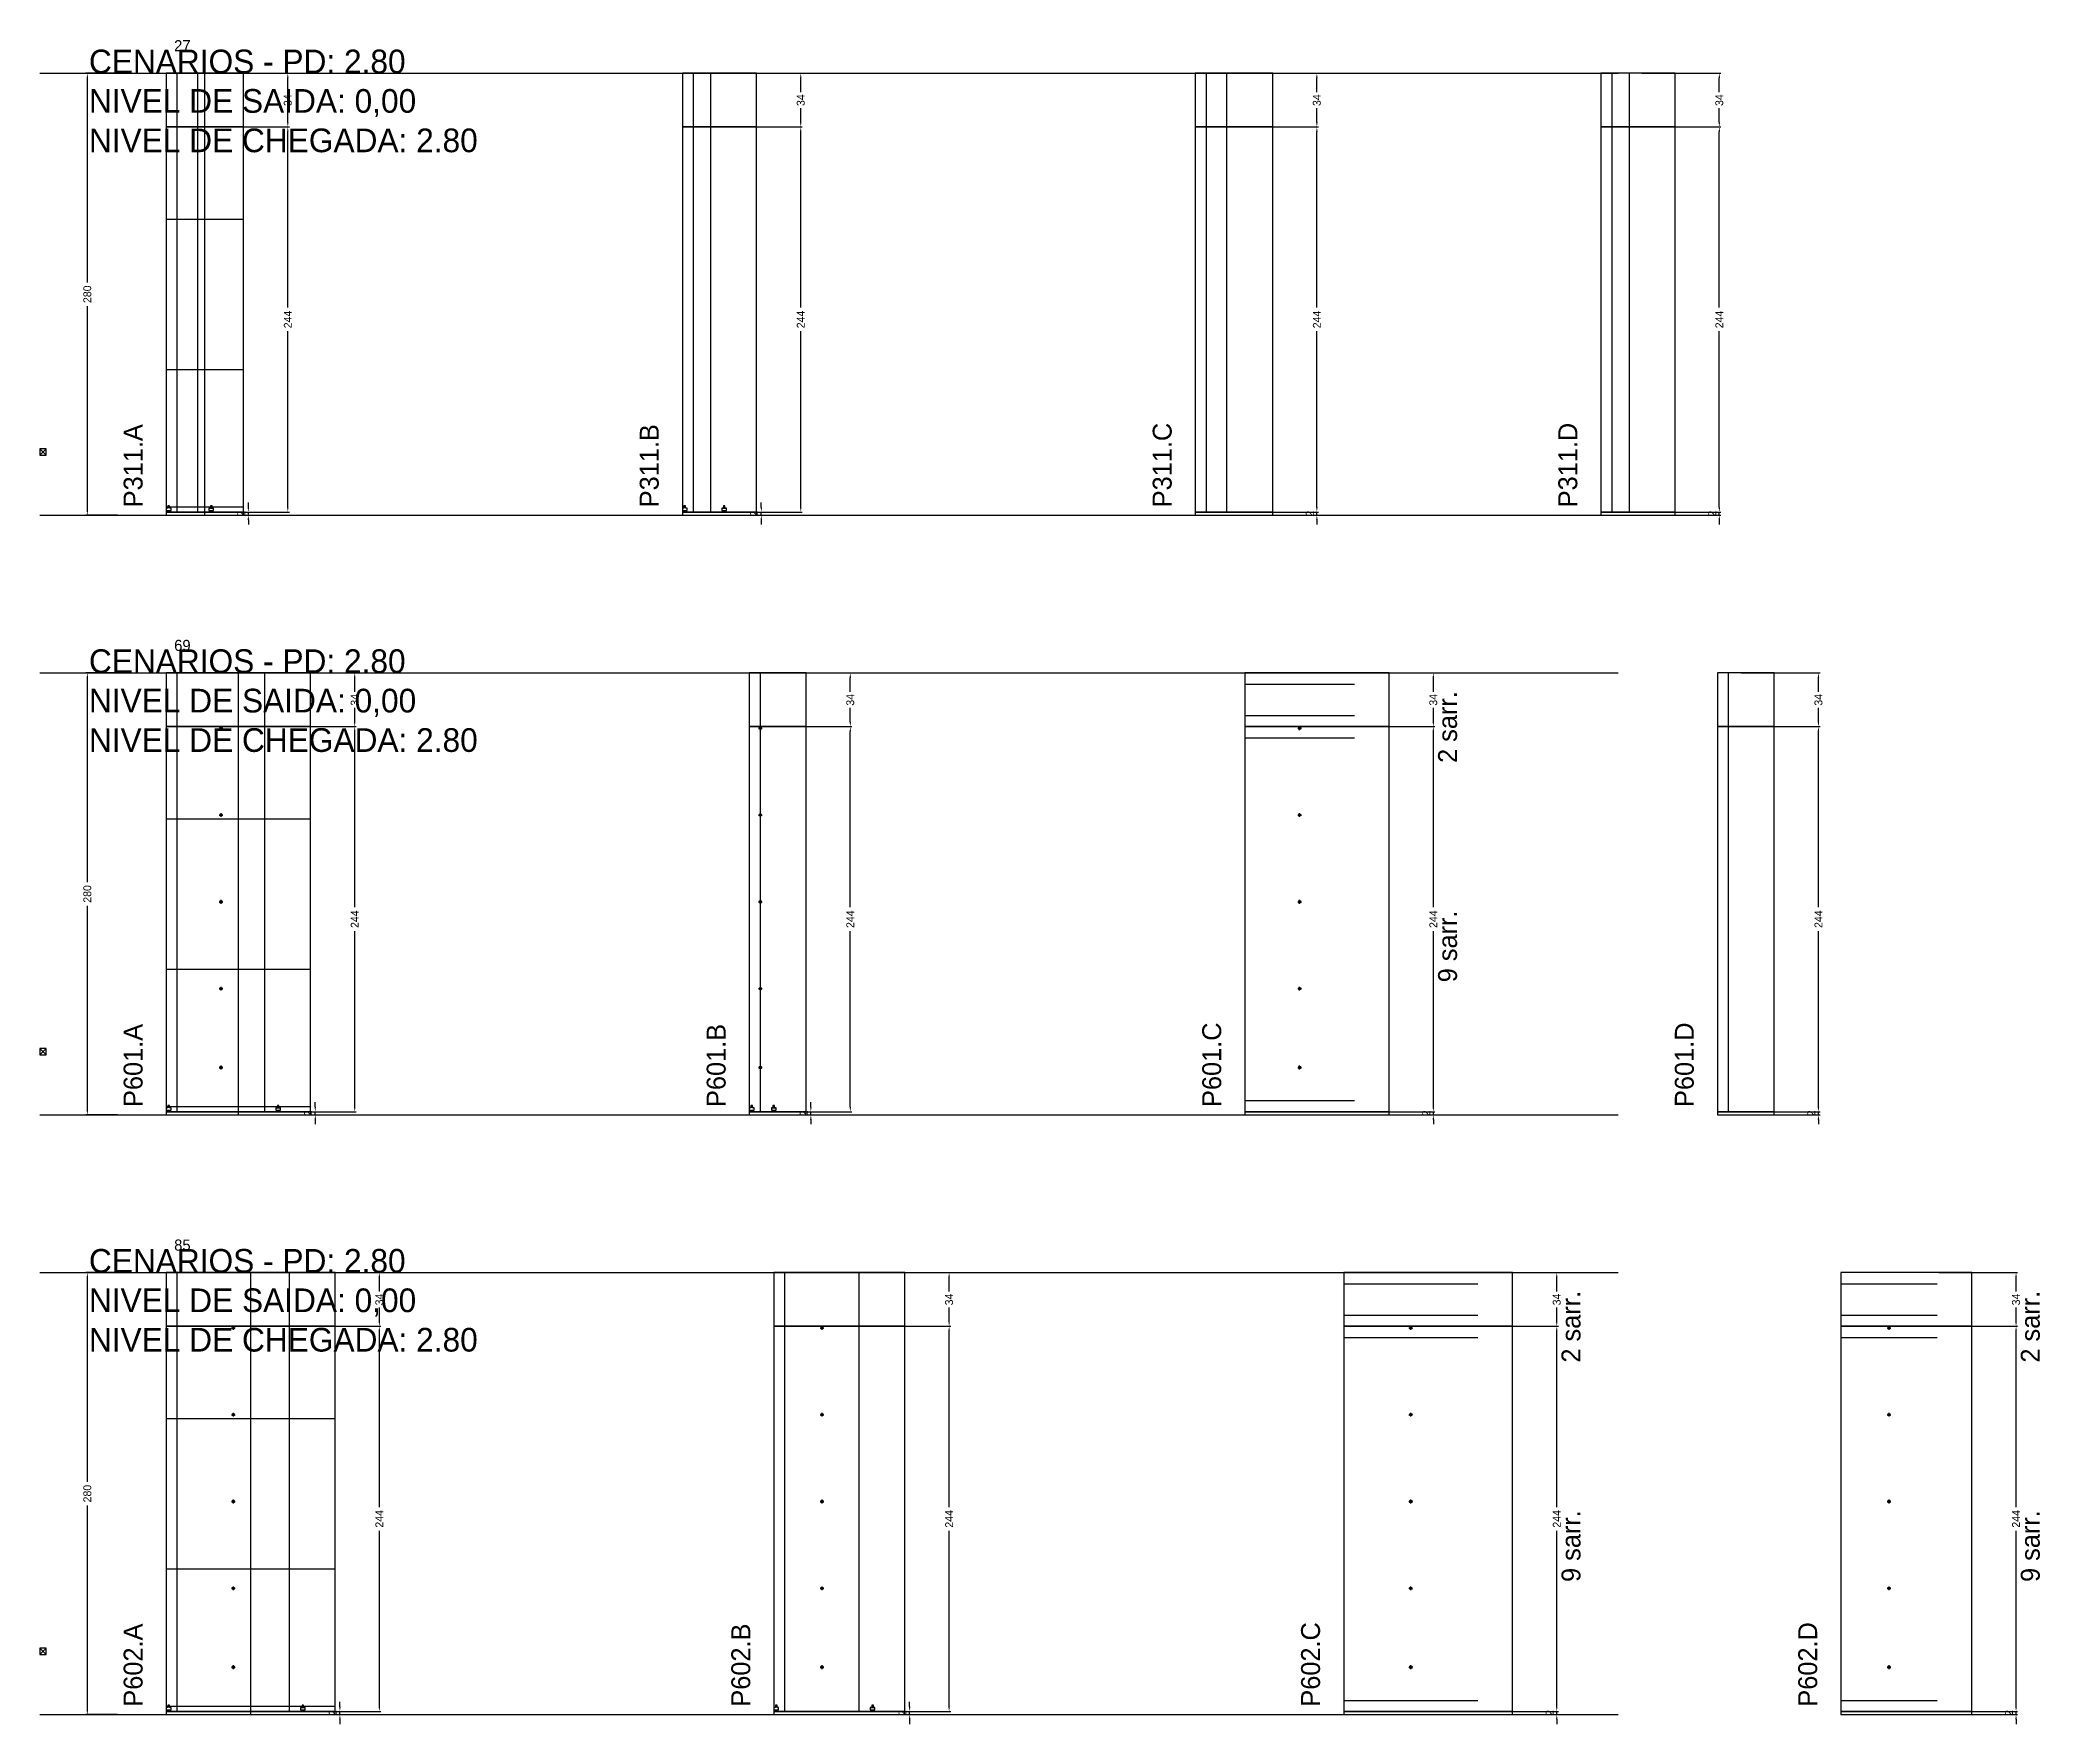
# Model space of a CAD drawing. Header units: centimetres. Extents: x -10500 to 4147, y -7606 to 295.
# Drawn here: x -7000 to -5733, y -6466 to -5399 of the extents above; entities that cross this region are included whole.
import ezdxf

# ---------------------------------------------------------------- set-up
doc = ezdxf.new("R2010")
doc.units = ezdxf.units.CM
doc.linetypes.add('DASHED', pattern=[2, -2])
for name, color, linetype in [('COTA', 241, 'Continuous'), ('COTAS FURACAO', 16, 'Continuous'), ('Madeira', 30, 'Continuous'), ('NOMENCLATURA', 7, 'Continuous'), ('Nível', 160, 'Continuous'), ('Painéis', 200, 'Continuous'), ('Perfil Metálico', 150, 'Continuous'), ('SARR_2.2x7', 40, 'Continuous'), ('SARRAFO DE PRESSAO', 200, 'Continuous'), ('texto', 7, 'Continuous')]:
    doc.layers.add(name, color=color, linetype=linetype)
doc.dimstyles.new('PAINEL-NOVA', dxfattribs={"dimtxt": 5, "dimasz": 3, "dimexe": 1, "dimexo": 1, "dimgap": 1, "dimtad": 1, "dimcen": 2.5, "dimazin": 3, "dimtfac": 1, "dimtmove": 0, "dimatfit": 3})

msp = doc.modelspace()

# ---------------------------------------------------------------- texts
at = {"layer": 'NOMENCLATURA'}
for s, p in [('CENARIOS - PD: 2.80', (-6969, -5420)), ('NIVEL DE SAIDA: 0,00', (-6969, -5445)), ('NIVEL DE CHEGADA: 2.80', (-6969, -5470)), ('CENARIOS - PD: 2.80', (-6969, -5800)), ('NIVEL DE SAIDA: 0,00', (-6969, -5825)), ('NIVEL DE CHEGADA: 2.80', (-6969, -5850)), ('CENARIOS - PD: 2.80', (-6969, -6180)), ('NIVEL DE SAIDA: 0,00', (-6969, -6205)), ('NIVEL DE CHEGADA: 2.80', (-6969, -6230))]:
    msp.add_text(s, height=15, dxfattribs=at).set_placement(p)
for s, p in [('P311.A', (-6935, -5695)), ('P311.B', (-6608, -5695)), ('P311.C', (-6283, -5695)), ('P311.D', (-6026, -5695)), ('2 sarr.', (-6102.2, -5857)), ('9 sarr.', (-6102.2, -5996)), ('P601.A', (-6935, -6075)), ('P601.B', (-6565.6, -6075)), ('P601.C', (-6251.6, -6075)), ('P601.D', (-5952.2, -6075)), ('2 sarr.', (-6024, -6237)), ('2 sarr.', (-5733, -6237)), ('9 sarr.', (-6024, -6376)), ('9 sarr.', (-5733, -6376)), ('P602.A', (-6935, -6455)), ('P602.B', (-6550, -6455)), ('P602.C', (-6189, -6455)), ('P602.D', (-5874, -6455))]:
    msp.add_text(s, height=12, rotation=90, dxfattribs=at).set_placement(p)
at = {"layer": 'texto'}
for s, p in [('27', (-6915, -5406)), ('69', (-6915, -5786)), ('85', (-6915, -6166))]:
    msp.add_text(s, height=7, dxfattribs=at).set_placement(p)

# ---------------------------------------------------------------- blocks, each defined once
blk = doc.blocks.new('_CLOSEDFILLED')
at = {"color": 0, "linetype": 'BYBLOCK'}
blk.add_solid([(-1, 0.16), (0, 0), (-1, -0.16)], dxfattribs=at)
blk = doc.blocks.new('*D417')
for p, q in [((-6951, -6180), (-6971, -6180)), ((-6970, -6312.5), (-6970, -6183)), ((-6970, -6457), (-6970, -6327.5)), ((-6951, -6460), (-6971, -6460))]:
    blk.add_line(p, q)
at = {"layer": 'Defpoints'}
for p in [(-6950, -6180), (-6970, -6460), (-6950, -6460)]:
    blk.add_point(p, dxfattribs=at)
at = {"layer": 'COTA', "xscale": 3, "yscale": 3}
for p, rotation in [((-6970, -6180), 90), ((-6970, -6460), 270)]:
    blk.add_blockref('_CLOSEDFILLED', p, dxfattribs=dict(at, rotation=rotation))
at = {"layer": 'COTA', "insert": (-6970, -6320), "char_height": 5, "attachment_point": 5, "rotation": 90}
blk.add_mtext('280', dxfattribs=at)
blk = doc.blocks.new('MULDURA')
at = {"layer": 'Paineis'}
for p, q in [((0, 0), (4, 4)), ((4, 0), (0, 4))]:
    blk.add_line(p, q, dxfattribs=at)
blk.add_lwpolyline([(0, 0), (4, 0), (4, 4), (0, 4)], close=True, dxfattribs=at)
blk = doc.blocks.new('*D419')
for p, q in [((-6834, -6214), (-6784, -6214)), ((-6785, -6328.5), (-6785, -6217)), ((-6785, -6455), (-6785, -6343.5)), ((-6834, -6458), (-6784, -6458))]:
    blk.add_line(p, q)
at = {"layer": 'Defpoints'}
for p in [(-6835, -6214), (-6835, -6458), (-6785, -6458)]:
    blk.add_point(p, dxfattribs=at)
at = {"layer": 'COTA', "xscale": 3, "yscale": 3}
for p, rotation in [((-6785, -6214), 90), ((-6785, -6458), 270)]:
    blk.add_blockref('_CLOSEDFILLED', p, dxfattribs=dict(at, rotation=rotation))
at = {"layer": 'COTA', "insert": (-6785, -6336), "char_height": 5, "attachment_point": 5, "rotation": 90}
blk.add_mtext('244', dxfattribs=at)
blk = doc.blocks.new('*D420')
for p, q in [((-6834, -6180), (-6784, -6180)), ((-6785, -6192), (-6785, -6183)), ((-6785, -6211), (-6785, -6202)), ((-6834, -6214), (-6784, -6214))]:
    blk.add_line(p, q)
at = {"layer": 'Defpoints'}
for p in [(-6835, -6180), (-6835, -6214), (-6785, -6214)]:
    blk.add_point(p, dxfattribs=at)
at = {"layer": 'COTA', "xscale": 3, "yscale": 3}
for p, rotation in [((-6785, -6180), 90), ((-6785, -6214), 270)]:
    blk.add_blockref('_CLOSEDFILLED', p, dxfattribs=dict(at, rotation=rotation))
at = {"layer": 'COTA', "insert": (-6785, -6197), "char_height": 5, "attachment_point": 5, "rotation": 90}
blk.add_mtext('34', dxfattribs=at)
blk = doc.blocks.new('SLIPTEE')
at = {"layer": 'Paineis'}
blk.add_lwpolyline([(0, 0), (3, 0), (3, 1.5), (2, 1.5), (2, 3), (1, 3), (1, 1.5), (0, 1.5)], close=True, dxfattribs=at)
blk = doc.blocks.new('SLIPTDD')
at = {"layer": 'Paineis'}
blk.add_line((0, 1.5), (3, 1.5), dxfattribs=at)
blk.add_lwpolyline([(0, 0), (3, 0), (3, 1.5), (2, 1.5), (2, 3), (1, 3), (1, 1.5), (0, 1.5)], close=True, dxfattribs=at)
blk = doc.blocks.new('furacao')
at = {"layer": 'COTAS FURACAO'}
for p, q in [((-1.2, 0), (1.2, 0)), ((0, -1.2), (0, 1.2))]:
    blk.add_line(p, q, dxfattribs=at)
blk.add_circle((0, 0), 0.8, dxfattribs=at)
blk = doc.blocks.new('*D422')
for p, q in [((-6473, -6214), (-6423, -6214)), ((-6424, -6328.5), (-6424, -6217)), ((-6424, -6455), (-6424, -6343.5)), ((-6473, -6458), (-6423, -6458))]:
    blk.add_line(p, q)
at = {"layer": 'Defpoints'}
for p in [(-6474, -6214), (-6474, -6458), (-6424, -6458)]:
    blk.add_point(p, dxfattribs=at)
at = {"layer": 'COTA', "xscale": 3, "yscale": 3}
for p, rotation in [((-6424, -6214), 90), ((-6424, -6458), 270)]:
    blk.add_blockref('_CLOSEDFILLED', p, dxfattribs=dict(at, rotation=rotation))
at = {"layer": 'COTA', "insert": (-6424, -6336), "char_height": 5, "attachment_point": 5, "rotation": 90}
blk.add_mtext('244', dxfattribs=at)
blk = doc.blocks.new('*D423')
for p, q in [((-6473, -6180), (-6423, -6180)), ((-6424, -6192), (-6424, -6183)), ((-6424, -6211), (-6424, -6202)), ((-6473, -6214), (-6423, -6214))]:
    blk.add_line(p, q)
at = {"layer": 'Defpoints'}
for p in [(-6474, -6180), (-6474, -6214), (-6424, -6214)]:
    blk.add_point(p, dxfattribs=at)
at = {"layer": 'COTA', "xscale": 3, "yscale": 3}
for p, rotation in [((-6424, -6180), 90), ((-6424, -6214), 270)]:
    blk.add_blockref('_CLOSEDFILLED', p, dxfattribs=dict(at, rotation=rotation))
at = {"layer": 'COTA', "insert": (-6424, -6197), "char_height": 5, "attachment_point": 5, "rotation": 90}
blk.add_mtext('34', dxfattribs=at)
blk = doc.blocks.new('*D425')
for p, q in [((-6088, -6214), (-6038, -6214)), ((-6039, -6328.5), (-6039, -6217)), ((-6039, -6455), (-6039, -6343.5)), ((-6088, -6458), (-6038, -6458))]:
    blk.add_line(p, q)
at = {"layer": 'Defpoints'}
for p in [(-6089, -6214), (-6089, -6458), (-6039, -6458)]:
    blk.add_point(p, dxfattribs=at)
at = {"layer": 'COTA', "xscale": 3, "yscale": 3}
for p, rotation in [((-6039, -6214), 90), ((-6039, -6458), 270)]:
    blk.add_blockref('_CLOSEDFILLED', p, dxfattribs=dict(at, rotation=rotation))
at = {"layer": 'COTA', "insert": (-6039, -6336), "char_height": 5, "attachment_point": 5, "rotation": 90}
blk.add_mtext('244', dxfattribs=at)
blk = doc.blocks.new('*D426')
for p, q in [((-6088, -6180), (-6038, -6180)), ((-6039, -6192), (-6039, -6183)), ((-6039, -6211), (-6039, -6202)), ((-6088, -6214), (-6038, -6214))]:
    blk.add_line(p, q)
at = {"layer": 'Defpoints'}
for p in [(-6089, -6180), (-6089, -6214), (-6039, -6214)]:
    blk.add_point(p, dxfattribs=at)
at = {"layer": 'COTA', "xscale": 3, "yscale": 3}
for p, rotation in [((-6039, -6180), 90), ((-6039, -6214), 270)]:
    blk.add_blockref('_CLOSEDFILLED', p, dxfattribs=dict(at, rotation=rotation))
at = {"layer": 'COTA', "insert": (-6039, -6197), "char_height": 5, "attachment_point": 5, "rotation": 90}
blk.add_mtext('34', dxfattribs=at)
blk = doc.blocks.new('*D428')
for p, q in [((-5797, -6214), (-5747, -6214)), ((-5748, -6328.5), (-5748, -6217)), ((-5748, -6455), (-5748, -6343.5)), ((-5797, -6458), (-5747, -6458))]:
    blk.add_line(p, q)
at = {"layer": 'Defpoints'}
for p in [(-5798, -6214), (-5798, -6458), (-5748, -6458)]:
    blk.add_point(p, dxfattribs=at)
at = {"layer": 'COTA', "xscale": 3, "yscale": 3}
for p, rotation in [((-5748, -6214), 90), ((-5748, -6458), 270)]:
    blk.add_blockref('_CLOSEDFILLED', p, dxfattribs=dict(at, rotation=rotation))
at = {"layer": 'COTA', "insert": (-5748, -6336), "char_height": 5, "attachment_point": 5, "rotation": 90}
blk.add_mtext('244', dxfattribs=at)
blk = doc.blocks.new('*D429')
for p, q in [((-5797, -6180), (-5747, -6180)), ((-5748, -6192), (-5748, -6183)), ((-5748, -6211), (-5748, -6202)), ((-5797, -6214), (-5747, -6214))]:
    blk.add_line(p, q)
at = {"layer": 'Defpoints'}
for p in [(-5798, -6180), (-5798, -6214), (-5748, -6214)]:
    blk.add_point(p, dxfattribs=at)
at = {"layer": 'COTA', "xscale": 3, "yscale": 3}
for p, rotation in [((-5748, -6180), 90), ((-5748, -6214), 270)]:
    blk.add_blockref('_CLOSEDFILLED', p, dxfattribs=dict(at, rotation=rotation))
at = {"layer": 'COTA', "insert": (-5748, -6197), "char_height": 5, "attachment_point": 5, "rotation": 90}
blk.add_mtext('34', dxfattribs=at)
blk = doc.blocks.new('*D391')
for p, q in [((-6951, -5800), (-6971, -5800)), ((-6970, -5932.5), (-6970, -5803)), ((-6970, -6077), (-6970, -5947.5)), ((-6951, -6080), (-6971, -6080))]:
    blk.add_line(p, q)
at = {"layer": 'Defpoints'}
for p in [(-6950, -5800), (-6970, -6080), (-6950, -6080)]:
    blk.add_point(p, dxfattribs=at)
at = {"layer": 'COTA', "xscale": 3, "yscale": 3}
for p, rotation in [((-6970, -5800), 90), ((-6970, -6080), 270)]:
    blk.add_blockref('_CLOSEDFILLED', p, dxfattribs=dict(at, rotation=rotation))
at = {"layer": 'COTA', "insert": (-6970, -5940), "char_height": 5, "attachment_point": 5, "rotation": 90}
blk.add_mtext('280', dxfattribs=at)
blk = doc.blocks.new('*D393')
for p, q in [((-6849.6, -5834), (-6799.6, -5834)), ((-6800.6, -5948.5), (-6800.6, -5837)), ((-6800.6, -6075), (-6800.6, -5963.5)), ((-6849.6, -6078), (-6799.6, -6078))]:
    blk.add_line(p, q)
at = {"layer": 'Defpoints'}
for p in [(-6850.6, -5834), (-6850.6, -6078), (-6800.6, -6078)]:
    blk.add_point(p, dxfattribs=at)
at = {"layer": 'COTA', "xscale": 3, "yscale": 3}
for p, rotation in [((-6800.6, -5834), 90), ((-6800.6, -6078), 270)]:
    blk.add_blockref('_CLOSEDFILLED', p, dxfattribs=dict(at, rotation=rotation))
at = {"layer": 'COTA', "insert": (-6800.6, -5956), "char_height": 5, "attachment_point": 5, "rotation": 90}
blk.add_mtext('244', dxfattribs=at)
blk = doc.blocks.new('*D394')
for p, q in [((-6849.6, -5800), (-6799.6, -5800)), ((-6800.6, -5812), (-6800.6, -5803)), ((-6800.6, -5831), (-6800.6, -5822)), ((-6849.6, -5834), (-6799.6, -5834))]:
    blk.add_line(p, q)
at = {"layer": 'Defpoints'}
for p in [(-6850.6, -5800), (-6850.6, -5834), (-6800.6, -5834)]:
    blk.add_point(p, dxfattribs=at)
at = {"layer": 'COTA', "xscale": 3, "yscale": 3}
for p, rotation in [((-6800.6, -5800), 90), ((-6800.6, -5834), 270)]:
    blk.add_blockref('_CLOSEDFILLED', p, dxfattribs=dict(at, rotation=rotation))
at = {"layer": 'COTA', "insert": (-6800.6, -5817), "char_height": 5, "attachment_point": 5, "rotation": 90}
blk.add_mtext('34', dxfattribs=at)
blk = doc.blocks.new('*D396')
for p, q in [((-6535.6, -5834), (-6485.6, -5834)), ((-6486.6, -5948.5), (-6486.6, -5837)), ((-6486.6, -6075), (-6486.6, -5963.5)), ((-6535.6, -6078), (-6485.6, -6078))]:
    blk.add_line(p, q)
at = {"layer": 'Defpoints'}
for p in [(-6536.6, -5834), (-6536.6, -6078), (-6486.6, -6078)]:
    blk.add_point(p, dxfattribs=at)
at = {"layer": 'COTA', "xscale": 3, "yscale": 3}
for p, rotation in [((-6486.6, -5834), 90), ((-6486.6, -6078), 270)]:
    blk.add_blockref('_CLOSEDFILLED', p, dxfattribs=dict(at, rotation=rotation))
at = {"layer": 'COTA', "insert": (-6486.6, -5956), "char_height": 5, "attachment_point": 5, "rotation": 90}
blk.add_mtext('244', dxfattribs=at)
blk = doc.blocks.new('*D397')
for p, q in [((-6535.6, -5800), (-6485.6, -5800)), ((-6486.6, -5812), (-6486.6, -5803)), ((-6486.6, -5831), (-6486.6, -5822)), ((-6535.6, -5834), (-6485.6, -5834))]:
    blk.add_line(p, q)
at = {"layer": 'Defpoints'}
for p in [(-6536.6, -5800), (-6536.6, -5834), (-6486.6, -5834)]:
    blk.add_point(p, dxfattribs=at)
at = {"layer": 'COTA', "xscale": 3, "yscale": 3}
for p, rotation in [((-6486.6, -5800), 90), ((-6486.6, -5834), 270)]:
    blk.add_blockref('_CLOSEDFILLED', p, dxfattribs=dict(at, rotation=rotation))
at = {"layer": 'COTA', "insert": (-6486.6, -5817), "char_height": 5, "attachment_point": 5, "rotation": 90}
blk.add_mtext('34', dxfattribs=at)
blk = doc.blocks.new('*D399')
for p, q in [((-6166.2, -5834), (-6116.2, -5834)), ((-6117.2, -5948.5), (-6117.2, -5837)), ((-6117.2, -6075), (-6117.2, -5963.5)), ((-6166.2, -6078), (-6116.2, -6078))]:
    blk.add_line(p, q)
at = {"layer": 'Defpoints'}
for p in [(-6167.2, -5834), (-6167.2, -6078), (-6117.2, -6078)]:
    blk.add_point(p, dxfattribs=at)
at = {"layer": 'COTA', "xscale": 3, "yscale": 3}
for p, rotation in [((-6117.2, -5834), 90), ((-6117.2, -6078), 270)]:
    blk.add_blockref('_CLOSEDFILLED', p, dxfattribs=dict(at, rotation=rotation))
at = {"layer": 'COTA', "insert": (-6117.2, -5956), "char_height": 5, "attachment_point": 5, "rotation": 90}
blk.add_mtext('244', dxfattribs=at)
blk = doc.blocks.new('*D400')
for p, q in [((-6166.2, -5800), (-6116.2, -5800)), ((-6117.2, -5812), (-6117.2, -5803)), ((-6117.2, -5831), (-6117.2, -5822)), ((-6166.2, -5834), (-6116.2, -5834))]:
    blk.add_line(p, q)
at = {"layer": 'Defpoints'}
for p in [(-6167.2, -5800), (-6167.2, -5834), (-6117.2, -5834)]:
    blk.add_point(p, dxfattribs=at)
at = {"layer": 'COTA', "xscale": 3, "yscale": 3}
for p, rotation in [((-6117.2, -5800), 90), ((-6117.2, -5834), 270)]:
    blk.add_blockref('_CLOSEDFILLED', p, dxfattribs=dict(at, rotation=rotation))
at = {"layer": 'COTA', "insert": (-6117.2, -5817), "char_height": 5, "attachment_point": 5, "rotation": 90}
blk.add_mtext('34', dxfattribs=at)
blk = doc.blocks.new('*D402')
for p, q in [((-5922.2, -5834), (-5872.2, -5834)), ((-5873.2, -5948.5), (-5873.2, -5837)), ((-5873.2, -6075), (-5873.2, -5963.5)), ((-5922.2, -6078), (-5872.2, -6078))]:
    blk.add_line(p, q)
at = {"layer": 'Defpoints'}
for p in [(-5923.2, -5834), (-5923.2, -6078), (-5873.2, -6078)]:
    blk.add_point(p, dxfattribs=at)
at = {"layer": 'COTA', "xscale": 3, "yscale": 3}
for p, rotation in [((-5873.2, -5834), 90), ((-5873.2, -6078), 270)]:
    blk.add_blockref('_CLOSEDFILLED', p, dxfattribs=dict(at, rotation=rotation))
at = {"layer": 'COTA', "insert": (-5873.2, -5956), "char_height": 5, "attachment_point": 5, "rotation": 90}
blk.add_mtext('244', dxfattribs=at)
blk = doc.blocks.new('*D403')
for p, q in [((-5922.2, -5800), (-5872.2, -5800)), ((-5873.2, -5812), (-5873.2, -5803)), ((-5873.2, -5831), (-5873.2, -5822)), ((-5922.2, -5834), (-5872.2, -5834))]:
    blk.add_line(p, q)
at = {"layer": 'Defpoints'}
for p in [(-5923.2, -5800), (-5923.2, -5834), (-5873.2, -5834)]:
    blk.add_point(p, dxfattribs=at)
at = {"layer": 'COTA', "xscale": 3, "yscale": 3}
for p, rotation in [((-5873.2, -5800), 90), ((-5873.2, -5834), 270)]:
    blk.add_blockref('_CLOSEDFILLED', p, dxfattribs=dict(at, rotation=rotation))
at = {"layer": 'COTA', "insert": (-5873.2, -5817), "char_height": 5, "attachment_point": 5, "rotation": 90}
blk.add_mtext('34', dxfattribs=at)
blk = doc.blocks.new('*D365')
for p, q in [((-6951, -5420), (-6971, -5420)), ((-6970, -5552.5), (-6970, -5423)), ((-6970, -5697), (-6970, -5567.5)), ((-6951, -5700), (-6971, -5700))]:
    blk.add_line(p, q)
at = {"layer": 'Defpoints'}
for p in [(-6950, -5420), (-6970, -5700), (-6950, -5700)]:
    blk.add_point(p, dxfattribs=at)
at = {"layer": 'COTA', "xscale": 3, "yscale": 3}
for p, rotation in [((-6970, -5420), 90), ((-6970, -5700), 270)]:
    blk.add_blockref('_CLOSEDFILLED', p, dxfattribs=dict(at, rotation=rotation))
at = {"layer": 'COTA', "insert": (-6970, -5560), "char_height": 5, "attachment_point": 5, "rotation": 90}
blk.add_mtext('280', dxfattribs=at)
blk = doc.blocks.new('*D367')
for p, q in [((-6892, -5454), (-6842, -5454)), ((-6843, -5568.5), (-6843, -5457)), ((-6843, -5695), (-6843, -5583.5)), ((-6892, -5698), (-6842, -5698))]:
    blk.add_line(p, q)
at = {"layer": 'Defpoints'}
for p in [(-6893, -5454), (-6893, -5698), (-6843, -5698)]:
    blk.add_point(p, dxfattribs=at)
at = {"layer": 'COTA', "xscale": 3, "yscale": 3}
for p, rotation in [((-6843, -5454), 90), ((-6843, -5698), 270)]:
    blk.add_blockref('_CLOSEDFILLED', p, dxfattribs=dict(at, rotation=rotation))
at = {"layer": 'COTA', "insert": (-6843, -5576), "char_height": 5, "attachment_point": 5, "rotation": 90}
blk.add_mtext('244', dxfattribs=at)
blk = doc.blocks.new('*D368')
for p, q in [((-6892, -5420), (-6842, -5420)), ((-6843, -5432), (-6843, -5423)), ((-6843, -5451), (-6843, -5442)), ((-6892, -5454), (-6842, -5454))]:
    blk.add_line(p, q)
at = {"layer": 'Defpoints'}
for p in [(-6893, -5420), (-6893, -5454), (-6843, -5454)]:
    blk.add_point(p, dxfattribs=at)
at = {"layer": 'COTA', "xscale": 3, "yscale": 3}
for p, rotation in [((-6843, -5420), 90), ((-6843, -5454), 270)]:
    blk.add_blockref('_CLOSEDFILLED', p, dxfattribs=dict(at, rotation=rotation))
at = {"layer": 'COTA', "insert": (-6843, -5437), "char_height": 5, "attachment_point": 5, "rotation": 90}
blk.add_mtext('34', dxfattribs=at)
blk = doc.blocks.new('*D370')
for p, q in [((-6567, -5454), (-6517, -5454)), ((-6518, -5568.5), (-6518, -5457)), ((-6518, -5695), (-6518, -5583.5)), ((-6567, -5698), (-6517, -5698))]:
    blk.add_line(p, q)
at = {"layer": 'Defpoints'}
for p in [(-6568, -5454), (-6568, -5698), (-6518, -5698)]:
    blk.add_point(p, dxfattribs=at)
at = {"layer": 'COTA', "xscale": 3, "yscale": 3}
for p, rotation in [((-6518, -5454), 90), ((-6518, -5698), 270)]:
    blk.add_blockref('_CLOSEDFILLED', p, dxfattribs=dict(at, rotation=rotation))
at = {"layer": 'COTA', "insert": (-6518, -5576), "char_height": 5, "attachment_point": 5, "rotation": 90}
blk.add_mtext('244', dxfattribs=at)
blk = doc.blocks.new('*D371')
for p, q in [((-6567, -5420), (-6517, -5420)), ((-6518, -5432), (-6518, -5423)), ((-6518, -5451), (-6518, -5442)), ((-6567, -5454), (-6517, -5454))]:
    blk.add_line(p, q)
at = {"layer": 'Defpoints'}
for p in [(-6568, -5420), (-6568, -5454), (-6518, -5454)]:
    blk.add_point(p, dxfattribs=at)
at = {"layer": 'COTA', "xscale": 3, "yscale": 3}
for p, rotation in [((-6518, -5420), 90), ((-6518, -5454), 270)]:
    blk.add_blockref('_CLOSEDFILLED', p, dxfattribs=dict(at, rotation=rotation))
at = {"layer": 'COTA', "insert": (-6518, -5437), "char_height": 5, "attachment_point": 5, "rotation": 90}
blk.add_mtext('34', dxfattribs=at)
blk = doc.blocks.new('*D373')
for p, q in [((-6240, -5454), (-6190, -5454)), ((-6191, -5568.5), (-6191, -5457)), ((-6191, -5695), (-6191, -5583.5)), ((-6240, -5698), (-6190, -5698))]:
    blk.add_line(p, q)
at = {"layer": 'Defpoints'}
for p in [(-6241, -5454), (-6241, -5698), (-6191, -5698)]:
    blk.add_point(p, dxfattribs=at)
at = {"layer": 'COTA', "xscale": 3, "yscale": 3}
for p, rotation in [((-6191, -5454), 90), ((-6191, -5698), 270)]:
    blk.add_blockref('_CLOSEDFILLED', p, dxfattribs=dict(at, rotation=rotation))
at = {"layer": 'COTA', "insert": (-6191, -5576), "char_height": 5, "attachment_point": 5, "rotation": 90}
blk.add_mtext('244', dxfattribs=at)
blk = doc.blocks.new('*D374')
for p, q in [((-6240, -5420), (-6190, -5420)), ((-6191, -5432), (-6191, -5423)), ((-6191, -5451), (-6191, -5442)), ((-6240, -5454), (-6190, -5454))]:
    blk.add_line(p, q)
at = {"layer": 'Defpoints'}
for p in [(-6241, -5420), (-6241, -5454), (-6191, -5454)]:
    blk.add_point(p, dxfattribs=at)
at = {"layer": 'COTA', "xscale": 3, "yscale": 3}
for p, rotation in [((-6191, -5420), 90), ((-6191, -5454), 270)]:
    blk.add_blockref('_CLOSEDFILLED', p, dxfattribs=dict(at, rotation=rotation))
at = {"layer": 'COTA', "insert": (-6191, -5437), "char_height": 5, "attachment_point": 5, "rotation": 90}
blk.add_mtext('34', dxfattribs=at)
blk = doc.blocks.new('*D376')
for p, q in [((-5985, -5454), (-5935, -5454)), ((-5936, -5568.5), (-5936, -5457)), ((-5936, -5695), (-5936, -5583.5)), ((-5985, -5698), (-5935, -5698))]:
    blk.add_line(p, q)
at = {"layer": 'Defpoints'}
for p in [(-5986, -5454), (-5986, -5698), (-5936, -5698)]:
    blk.add_point(p, dxfattribs=at)
at = {"layer": 'COTA', "xscale": 3, "yscale": 3}
for p, rotation in [((-5936, -5454), 90), ((-5936, -5698), 270)]:
    blk.add_blockref('_CLOSEDFILLED', p, dxfattribs=dict(at, rotation=rotation))
at = {"layer": 'COTA', "insert": (-5936, -5576), "char_height": 5, "attachment_point": 5, "rotation": 90}
blk.add_mtext('244', dxfattribs=at)
blk = doc.blocks.new('*D377')
for p, q in [((-5985, -5420), (-5935, -5420)), ((-5936, -5432), (-5936, -5423)), ((-5936, -5451), (-5936, -5442)), ((-5985, -5454), (-5935, -5454))]:
    blk.add_line(p, q)
at = {"layer": 'Defpoints'}
for p in [(-5986, -5420), (-5986, -5454), (-5936, -5454)]:
    blk.add_point(p, dxfattribs=at)
at = {"layer": 'COTA', "xscale": 3, "yscale": 3}
for p, rotation in [((-5936, -5420), 90), ((-5936, -5454), 270)]:
    blk.add_blockref('_CLOSEDFILLED', p, dxfattribs=dict(at, rotation=rotation))
at = {"layer": 'COTA', "insert": (-5936, -5437), "char_height": 5, "attachment_point": 5, "rotation": 90}
blk.add_mtext('34', dxfattribs=at)

# ---------------------------------------------------------------- dimensions: what is measured, and where the dimension line sits
at = {"layer": 'COTA'}
for base, p1, p2, picture, middle in [((-6970, -5700), (-6950, -5700), (-6950, -5420), '*D365', (-6970, -5560)), ((-6843, -5454), (-6893, -5454), (-6893, -5420), '*D368', (-6843, -5437)), ((-6518, -5454), (-6568, -5454), (-6568, -5420), '*D371', (-6518, -5437)), ((-6191, -5454), (-6241, -5454), (-6241, -5420), '*D374', (-6191, -5437)), ((-5936, -5454), (-5986, -5454), (-5986, -5420), '*D377', (-5936, -5437)), ((-6843, -5698), (-6893, -5698), (-6893, -5454), '*D367', (-6843, -5576)), ((-6518, -5698), (-6568, -5698), (-6568, -5454), '*D370', (-6518, -5576)), ((-6191, -5698), (-6241, -5698), (-6241, -5454), '*D373', (-6191, -5576)), ((-5936, -5698), (-5986, -5698), (-5986, -5454), '*D376', (-5936, -5576)), ((-6970, -6080), (-6950, -6080), (-6950, -5800), '*D391', (-6970, -5940)), ((-6800.6, -5834), (-6850.6, -5834), (-6850.6, -5800), '*D394', (-6800.6, -5817)), ((-6486.6, -5834), (-6536.6, -5834), (-6536.6, -5800), '*D397', (-6486.6, -5817)), ((-6117.2, -5834), (-6167.2, -5834), (-6167.2, -5800), '*D400', (-6117.2, -5817)), ((-5873.2, -5834), (-5923.2, -5834), (-5923.2, -5800), '*D403', (-5873.2, -5817)), ((-6800.6, -6078), (-6850.6, -6078), (-6850.6, -5834), '*D393', (-6800.6, -5956)), ((-6486.6, -6078), (-6536.6, -6078), (-6536.6, -5834), '*D396', (-6486.6, -5956)), ((-6117.2, -6078), (-6167.2, -6078), (-6167.2, -5834), '*D399', (-6117.2, -5956)), ((-5873.2, -6078), (-5923.2, -6078), (-5923.2, -5834), '*D402', (-5873.2, -5956)), ((-6970, -6460), (-6950, -6460), (-6950, -6180), '*D417', (-6970, -6320)), ((-6785, -6214), (-6835, -6214), (-6835, -6180), '*D420', (-6785, -6197)), ((-6424, -6214), (-6474, -6214), (-6474, -6180), '*D423', (-6424, -6197)), ((-6039, -6214), (-6089, -6214), (-6089, -6180), '*D426', (-6039, -6197)), ((-5748, -6214), (-5798, -6214), (-5798, -6180), '*D429', (-5748, -6197)), ((-6785, -6458), (-6835, -6458), (-6835, -6214), '*D419', (-6785, -6336)), ((-6424, -6458), (-6474, -6458), (-6474, -6214), '*D422', (-6424, -6336)), ((-6039, -6458), (-6089, -6458), (-6089, -6214), '*D425', (-6039, -6336)), ((-5748, -6458), (-5798, -6458), (-5798, -6214), '*D428', (-5748, -6336))]:
    dim = msp.add_linear_dim(base=base, p1=p1, p2=p2, angle=90, dimstyle='PAINEL-NOVA', dxfattribs=at)
    dim.commit()
    dim.dimension.update_dxf_attribs({"geometry": picture, "text_midpoint": middle})
for base, p1, p2 in [((-6868, -5700), (-6893, -5700), (-6893, -5698)), ((-6543, -5700), (-6568, -5700), (-6568, -5698)), ((-6191, -5700), (-6241, -5700), (-6241, -5698)), ((-5936, -5700), (-5986, -5700), (-5986, -5698)), ((-6825.6, -6080), (-6850.6, -6080), (-6850.6, -6078)), ((-6511.6, -6080), (-6536.6, -6080), (-6536.6, -6078)), ((-6117.2, -6080), (-6167.2, -6080), (-6167.2, -6078)), ((-5873.2, -6080), (-5923.2, -6080), (-5923.2, -6078)), ((-6810, -6460), (-6835, -6460), (-6835, -6458)), ((-6449, -6460), (-6474, -6460), (-6474, -6458)), ((-6039, -6460), (-6089, -6460), (-6089, -6458)), ((-5748, -6460), (-5798, -6460), (-5798, -6458))]:
    msp.add_linear_dim(base=base, p1=p1, p2=p2, angle=90, dimstyle='PAINEL-NOVA', dxfattribs=at).render()

# ---------------------------------------------------------------- linework, layer by layer
at = {"layer": 'Madeira'}
for points in [[(-6920, -5512.4), (-6871, -5512.4)], [(-6920, -5607.6), (-6871, -5607.6)], [(-6920, -5892.4), (-6828.6, -5892.4)], [(-6920, -5987.6), (-6828.6, -5987.6)], [(-6920, -6272.4), (-6813, -6272.4)], [(-6920, -6367.6), (-6813, -6367.6)]]:
    msp.add_lwpolyline(points, dxfattribs=at)
at = {"layer": 'Nível', "linetype": 'DASHED'}
for points in [[(-7000, -5420), (-6000, -5420)], [(-7000, -5700), (-6000, -5700)], [(-7000, -5800), (-6000, -5800)], [(-7000, -6080), (-6000, -6080)], [(-7000, -6180), (-6000, -6180)], [(-7000, -6460), (-6000, -6460)]]:
    msp.add_lwpolyline(points, dxfattribs=at)
at = {"layer": 'Painéis'}
for points in [[(-6920, -5454), (-6871, -5454), (-6871, -5420), (-6920, -5420)], [(-6920, -5700), (-6871, -5700), (-6871, -5420), (-6920, -5420)], [(-6593, -5454), (-6546, -5454), (-6546, -5420), (-6593, -5420)], [(-6268, -5454), (-6219, -5454), (-6219, -5420), (-6268, -5420)], [(-6011, -5454), (-5964, -5454), (-5964, -5420), (-6011, -5420)], [(-6920, -5698), (-6871, -5698), (-6871, -5454), (-6920, -5454)], [(-6593, -5698), (-6546, -5698), (-6546, -5454), (-6593, -5454)], [(-6268, -5698), (-6219, -5698), (-6219, -5454), (-6268, -5454)], [(-6011, -5698), (-5964, -5698), (-5964, -5454), (-6011, -5454)], [(-6920, -5700), (-6871, -5700), (-6871, -5698), (-6920, -5698)], [(-6593, -5700), (-6546, -5700), (-6546, -5698), (-6593, -5698)], [(-6268, -5700), (-6219, -5700), (-6219, -5698), (-6268, -5698)], [(-6011, -5700), (-5964, -5700), (-5964, -5698), (-6011, -5698)], [(-6920, -5834), (-6828.6, -5834), (-6828.6, -5800), (-6920, -5800)], [(-6920, -6080), (-6828.6, -6080), (-6828.6, -5800), (-6920, -5800)], [(-6550.6, -5834), (-6514.6, -5834), (-6514.6, -5800), (-6550.6, -5800)], [(-6236.6, -5834), (-6145.2, -5834), (-6145.2, -5800), (-6236.6, -5800)], [(-5937.2, -5834), (-5901.2, -5834), (-5901.2, -5800), (-5937.2, -5800)], [(-6920, -6078), (-6828.6, -6078), (-6828.6, -5834), (-6920, -5834)], [(-6550.6, -6078), (-6514.6, -6078), (-6514.6, -5834), (-6550.6, -5834)], [(-6236.6, -6078), (-6145.2, -6078), (-6145.2, -5834), (-6236.6, -5834)], [(-5937.2, -6078), (-5901.2, -6078), (-5901.2, -5834), (-5937.2, -5834)], [(-6920, -6080), (-6828.6, -6080), (-6828.6, -6078), (-6920, -6078)], [(-6550.6, -6080), (-6514.6, -6080), (-6514.6, -6078), (-6550.6, -6078)], [(-6236.6, -6080), (-6145.2, -6080), (-6145.2, -6078), (-6236.6, -6078)], [(-5937.2, -6080), (-5901.2, -6080), (-5901.2, -6078), (-5937.2, -6078)], [(-6920, -6214), (-6813, -6214), (-6813, -6180), (-6920, -6180)], [(-6920, -6460), (-6813, -6460), (-6813, -6180), (-6920, -6180)], [(-6535, -6214), (-6452, -6214), (-6452, -6180), (-6535, -6180)], [(-6174, -6214), (-6067, -6214), (-6067, -6180), (-6174, -6180)], [(-5859, -6214), (-5776, -6214), (-5776, -6180), (-5859, -6180)], [(-6920, -6458), (-6813, -6458), (-6813, -6214), (-6920, -6214)], [(-6535, -6458), (-6452, -6458), (-6452, -6214), (-6535, -6214)], [(-6174, -6458), (-6067, -6458), (-6067, -6214), (-6174, -6214)], [(-5859, -6458), (-5776, -6458), (-5776, -6214), (-5859, -6214)], [(-6920, -6460), (-6813, -6460), (-6813, -6458), (-6920, -6458)], [(-6535, -6460), (-6452, -6460), (-6452, -6458), (-6535, -6458)], [(-6174, -6460), (-6067, -6460), (-6067, -6458), (-6174, -6458)], [(-5859, -6460), (-5776, -6460), (-5776, -6458), (-5859, -6458)]]:
    msp.add_lwpolyline(points, close=True, dxfattribs=at)
at = {"layer": 'Perfil Metálico'}
for p, q in [((-6895.5, -5700), (-6895.5, -5420)), ((-6874.3, -6080), (-6874.3, -5800)), ((-6866.5, -6460), (-6866.5, -6180))]:
    msp.add_line(p, q, dxfattribs=at)
at = {"layer": 'SARR_2.2x7'}
for points in [[(-6913, -5454), (-6913, -5420)], [(-6900, -5454), (-6900, -5420)], [(-6586, -5454), (-6586, -5420)], [(-6575, -5454), (-6575, -5420)], [(-6261, -5454), (-6261, -5420)], [(-6248, -5454), (-6248, -5420)], [(-6004, -5454), (-6004, -5420)], [(-5993, -5454), (-5993, -5420)], [(-6913, -5834), (-6913, -5800)], [(-6857.6, -5834), (-6857.6, -5800)], [(-6543.6, -5834), (-6543.6, -5800)], [(-6543.6, -5834), (-6543.6, -5800)], [(-5930.2, -5834), (-5930.2, -5800)], [(-5930.2, -5834), (-5930.2, -5800)], [(-6236.6, -5807), (-6167.2, -5807)], [(-6236.6, -5827), (-6167.2, -5827)], [(-6236.6, -5841), (-6167.2, -5841)], [(-6236.6, -6071), (-6167.2, -6071)], [(-6913, -6214), (-6913, -6180)], [(-6842, -6214), (-6842, -6180)], [(-6528, -6214), (-6528, -6180)], [(-6481, -6214), (-6481, -6180)], [(-6174, -6187), (-6089, -6187)], [(-5859, -6187), (-5798, -6187)], [(-6174, -6207), (-6089, -6207)], [(-5859, -6207), (-5798, -6207)], [(-6174, -6221), (-6089, -6221)], [(-5859, -6221), (-5798, -6221)], [(-6174, -6451), (-6089, -6451)], [(-5859, -6451), (-5798, -6451)]]:
    msp.add_lwpolyline(points, dxfattribs=at)
at = {"layer": 'SARR_2.2x7', "linetype": 'DASHED'}
for points in [[(-6913, -5698), (-6913, -5454)], [(-6900, -5698), (-6900, -5454)], [(-6586, -5698), (-6586, -5454)], [(-6575, -5698), (-6575, -5454)], [(-6261, -5698), (-6261, -5454)], [(-6248, -5698), (-6248, -5454)], [(-6004, -5698), (-6004, -5454)], [(-5993, -5698), (-5993, -5454)], [(-6913, -6078), (-6913, -5834)], [(-6857.6, -6078), (-6857.6, -5834)], [(-6543.6, -6078), (-6543.6, -5834)], [(-6543.6, -6078), (-6543.6, -5834)], [(-5930.2, -6078), (-5930.2, -5834)], [(-5930.2, -6078), (-5930.2, -5834)], [(-6913, -6458), (-6913, -6214)], [(-6842, -6458), (-6842, -6214)], [(-6528, -6458), (-6528, -6214)], [(-6481, -6458), (-6481, -6214)]]:
    msp.add_lwpolyline(points, dxfattribs=at)
at = {"layer": 'SARRAFO DE PRESSAO'}
for points in [[(-6920, -5700), (-6871, -5700), (-6871, -5695), (-6920, -5695)], [(-6920, -6080), (-6828.6, -6080), (-6828.6, -6075), (-6920, -6075)], [(-6920, -6460), (-6813, -6460), (-6813, -6455), (-6920, -6455)]]:
    msp.add_lwpolyline(points, close=True, dxfattribs=at)

# ---------------------------------------------------------------- block references
at = {"layer": 'COTA'}
for name, p in [('MULDURA', (-7000, -5662)), ('SLIPTEE', (-6920, -5697)), ('SLIPTDD', (-6893, -5697)), ('SLIPTEE', (-6593, -5697)), ('SLIPTDD', (-6568, -5697)), ('furacao', (-6885.3, -5835)), ('furacao', (-6543.6, -5835)), ('furacao', (-6201.9, -5835)), ('furacao', (-6885.3, -5890)), ('furacao', (-6543.6, -5890)), ('furacao', (-6201.9, -5890)), ('furacao', (-6885.3, -5945)), ('furacao', (-6543.6, -5945)), ('furacao', (-6201.9, -5945)), ('furacao', (-6885.3, -6000)), ('furacao', (-6543.6, -6000)), ('furacao', (-6201.9, -6000)), ('MULDURA', (-7000, -6042)), ('furacao', (-6885.3, -6050)), ('furacao', (-6543.6, -6050)), ('furacao', (-6201.9, -6050)), ('SLIPTEE', (-6920, -6077)), ('SLIPTDD', (-6850.6, -6077)), ('SLIPTEE', (-6550.6, -6077)), ('SLIPTDD', (-6536.6, -6077)), ('furacao', (-6877.5, -6215)), ('furacao', (-6504.5, -6215)), ('furacao', (-6131.5, -6215)), ('furacao', (-5828.5, -6215)), ('furacao', (-6877.5, -6270)), ('furacao', (-6504.5, -6270)), ('furacao', (-6131.5, -6270)), ('furacao', (-5828.5, -6270)), ('furacao', (-6877.5, -6325)), ('furacao', (-6504.5, -6325)), ('furacao', (-6131.5, -6325)), ('furacao', (-5828.5, -6325)), ('furacao', (-6877.5, -6380)), ('furacao', (-6504.5, -6380)), ('furacao', (-6131.5, -6380)), ('furacao', (-5828.5, -6380)), ('MULDURA', (-7000, -6422)), ('furacao', (-6877.5, -6430)), ('furacao', (-6504.5, -6430)), ('furacao', (-6131.5, -6430)), ('furacao', (-5828.5, -6430)), ('SLIPTEE', (-6920, -6457)), ('SLIPTDD', (-6835, -6457)), ('SLIPTEE', (-6535, -6457)), ('SLIPTDD', (-6474, -6457))]:
    msp.add_blockref(name, p, dxfattribs=at)

msp.set_redraw_order([(e.dxf.handle, doc.entitydb.next_handle()) for e in msp.query("TEXT MTEXT ATTDEF DIMENSION ARC_DIMENSION")])  # texts and dimensions are drawn at this point

doc.saveas('drawing.dxf')
